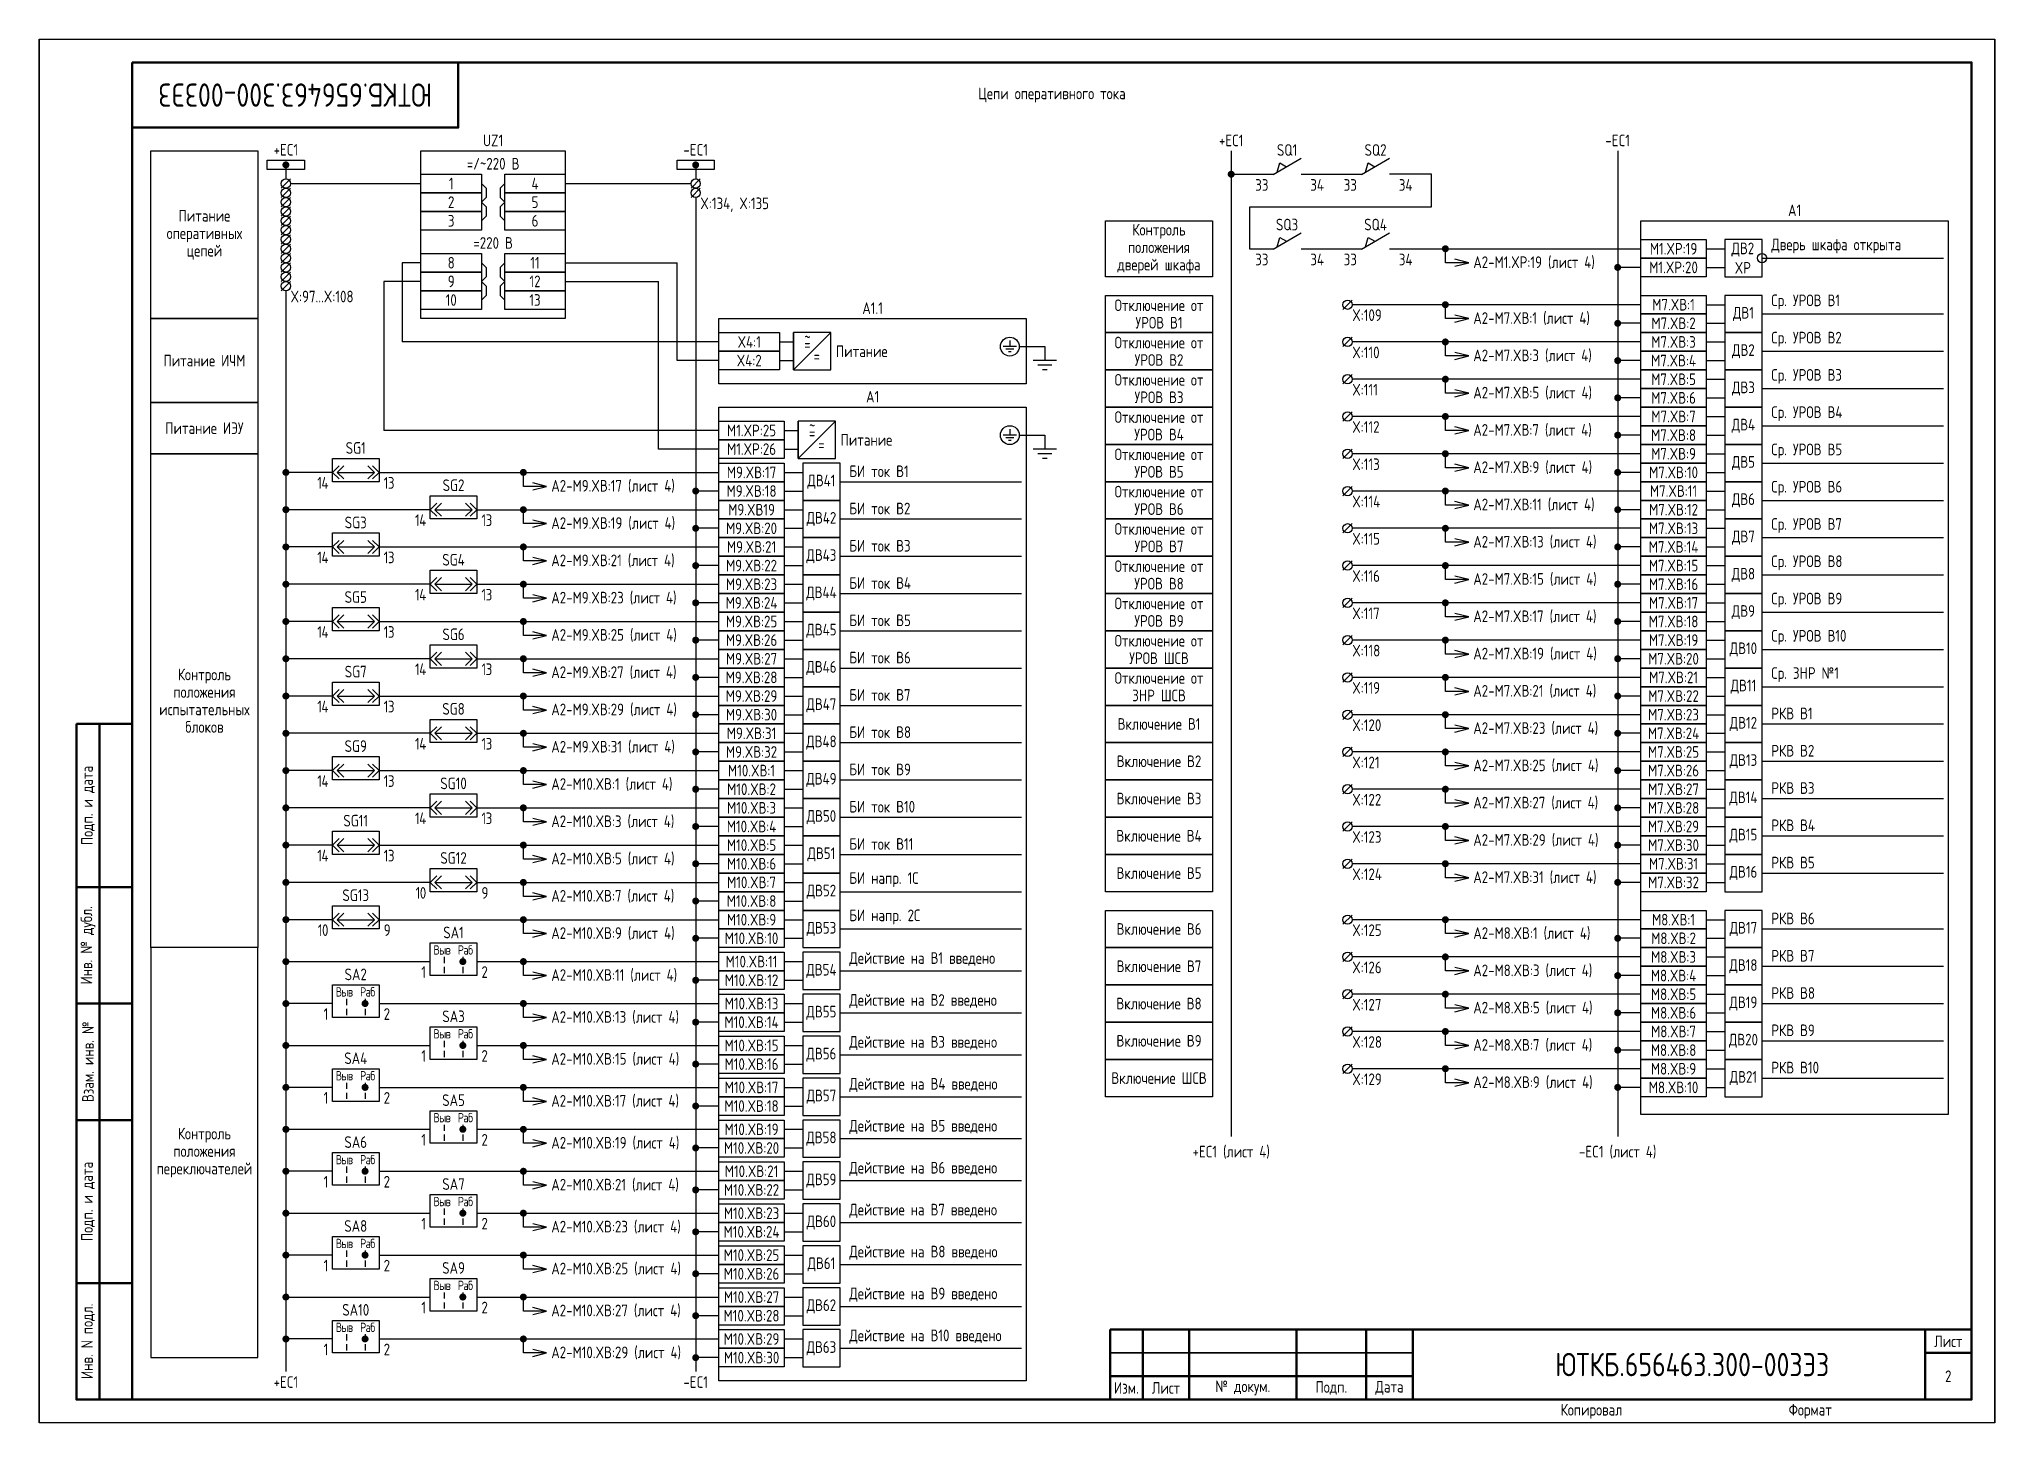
# Paper-space layout '2 Э3' of a CAD drawing. Header units: millimetres. Extents: x 266 to 501, y 22 to 188.
# The model-space entities are those that its viewports show. They can reach past a viewport. Long polylines and large blocks are cut down to what shows.
import ezdxf

# ---------------------------------------------------------------- set-up
doc = ezdxf.new("R2010")
doc.units = ezdxf.units.MM
doc.styles.add('Gost_type_A', font='GOST_A.TTF')

psp = doc.layouts.new('2 Э3')

msp = doc.modelspace()

# ---------------------------------------------------------------- texts
at = {"insert": (475, 285), "char_height": 5, "width": 70, "attachment_point": 5, "rotation": 180, "style": 'Gost_type_A'}
msp.add_mtext('ЮТКБ.656463.300-003Э3', dxfattribs=at)
at = {"char_height": 2.5, "style": 'Gost_type_A'}
for s, insert, width, attachment_point, line_spacing_factor in [('Цепи оперативного тока', (637.5, 285), 395, 5, 0.9), ('UZ1', (517.5, 274), 31, 8, 0.9), ('=/~220 В', (517.5, 269), 31, 8, 0.9), ('X:134, X:135', (562, 263), 16, 1, 0.9), ('A1', (797, 259), 66, 8, 0.9), ('Питание оперативных цепей', (455.5, 255), 23, 5, 0.9), ('Контроль положения\\Pдверей шкафа', (660.5, 252), 23, 5, 0.9), ('=220 В', (517.5, 252), 31, 8, 0.9), ('A2-M1.XP:19 (лист 4)', (728, 249), 31, 4, 0.8), ('X:97...X:108', (474, 243), 16, 1, 0.9), ('A1.1', (599, 238), 66, 8, 0.9), ('Отключение от УРОВ В1', (660.5, 238), 23, 5, 0.9), ('X:109', (702, 239), 8, 1, 0.9), ('A2-M7.XВ:1 (лист 4)', (728, 237), 31, 4, 0.8), ('Отключение от УРОВ В2', (660.5, 230), 23, 5, 0.9), ('X:110', (702, 231), 8, 1, 0.9), ('Питание ИЧМ', (455.5, 228), 23, 5, 0.9), ('A2-M7.XВ:3 (лист 4)', (728, 229), 31, 4, 0.8), ('Отключение от УРОВ В3', (660.5, 222), 23, 5, 0.9), ('X:111', (702, 223), 8, 1, 0.9), ('A2-M7.XВ:5 (лист 4)', (728, 221), 31, 4, 0.8), ('A1', (599, 219), 66, 8, 0.9), ('Питание ИЭУ', (455.5, 213.5), 23, 5, 0.9), ('Отключение от УРОВ В4', (660.5, 214), 23, 5, 0.9), ('X:112', (702, 215), 8, 1, 0.9), ('A2-M7.XВ:7 (лист 4)', (728, 213), 31, 4, 0.8), ('SG1', (488, 208), 10, 8, 0.9), ('Отключение от УРОВ В5', (660.5, 206), 23, 5, 0.9), ('X:113', (702, 207), 8, 1, 0.9), ('A2-M7.XВ:9 (лист 4)', (728, 205), 31, 4, 0.8), ('{\\T0.9;14}', (482, 203), 5, 3, 0.9), ('{\\T0.9;13}', (494, 203), 5, 1, 0.9), ('SG2', (509, 200), 10, 8, 0.9), ('A2-M9.XВ:17 (лист 4)', (530, 201), 31, 4, 0.8), ('Отключение от УРОВ В6', (660.5, 198), 23, 5, 0.9), ('X:114', (702, 199), 8, 1, 0.9), ('A2-M7.XВ:11 (лист 4)', (728, 197), 31, 4, 0.8), ('SG3', (488, 192), 10, 8, 0.9), ('{\\T0.9;14}', (503, 195), 5, 3, 0.9), ('{\\T0.9;13}', (515, 195), 5, 1, 0.9), ('A2-M9.XВ:19 (лист 4)', (530, 193), 31, 4, 0.8), ('Отключение от УРОВ В7', (660.5, 190), 23, 5, 0.9), ('X:115', (702, 191), 8, 1, 0.9), ('A2-M7.XВ:13 (лист 4)', (728, 189), 31, 4, 0.8), ('{\\T0.9;14}', (482, 187), 5, 3, 0.9), ('{\\T0.9;13}', (494, 187), 5, 1, 0.9), ('SG4', (509, 184), 10, 8, 0.9), ('A2-M9.XВ:21 (лист 4)', (530, 185), 31, 4, 0.8), ('Отключение от УРОВ В8', (660.5, 182), 23, 5, 0.9), ('X:116', (702, 183), 8, 1, 0.9), ('A2-M7.XВ:15 (лист 4)', (728, 181), 31, 4, 0.8), ('SG5', (488, 176), 10, 8, 0.9), ('{\\T0.9;14}', (503, 179), 5, 3, 0.9), ('{\\T0.9;13}', (515, 179), 5, 1, 0.9), ('A2-M9.XВ:23 (лист 4)', (530, 177), 31, 4, 0.8), ('Отключение от УРОВ В9', (660.5, 174), 23, 5, 0.9), ('X:117', (702, 175), 8, 1, 0.9), ('A2-M7.XВ:17 (лист 4)', (728, 173), 31, 4, 0.8), ('{\\T0.9;14}', (482, 171), 5, 3, 0.9), ('{\\T0.9;13}', (494, 171), 5, 1, 0.9), ('SG6', (509, 168), 10, 8, 0.9), ('A2-M9.XВ:25 (лист 4)', (530, 169), 31, 4, 0.8), ('Отключение от УРОВ ШСВ', (660.5, 166), 23, 5, 0.9), ('X:118', (702, 167), 8, 1, 0.9), ('A2-M7.XВ:19 (лист 4)', (728, 165), 31, 4, 0.8), ('Контроль положения\\Pиспытательных блоков', (455.5, 155), 23, 5, 0.9), ('SG7', (488, 160), 10, 8, 0.9), ('{\\T0.9;14}', (503, 163), 5, 3, 0.9), ('{\\T0.9;13}', (515, 163), 5, 1, 0.9), ('A2-M9.XВ:27 (лист 4)', (530, 161), 31, 4, 0.8), ('Отключение от ЗНР ШСВ', (660.5, 158), 23, 5, 0.9), ('X:119', (702, 159), 8, 1, 0.9), ('A2-M7.XВ:21 (лист 4)', (728, 157), 31, 4, 0.8), ('{\\T0.9;14}', (482, 155), 5, 3, 0.9), ('{\\T0.9;13}', (494, 155), 5, 1, 0.9), ('SG8', (509, 152), 10, 8, 0.9), ('A2-M9.XВ:29 (лист 4)', (530, 153), 31, 4, 0.8), ('Включение В1', (660.5, 150), 23, 5, 0.9), ('{\\T0.9;14}', (503, 147), 5, 3, 0.9), ('{\\T0.9;13}', (515, 147), 5, 1, 0.9), ('X:120', (702, 151), 8, 1, 0.9), ('A2-M7.XВ:23 (лист 4)', (728, 149), 31, 4, 0.8), ('SG9', (488, 144), 10, 8, 0.9), ('A2-M9.XВ:31 (лист 4)', (530, 145), 31, 4, 0.8), ('Включение В2', (660.5, 142), 23, 5, 0.9), ('X:121', (702, 143), 8, 1, 0.9), ('{\\T0.9;14}', (482, 139), 5, 3, 0.9), ('{\\T0.9;13}', (494, 139), 5, 1, 0.9), ('A2-M10.XВ:1 (лист 4)', (530, 137), 31, 4, 0.8), ('A2-M7.XВ:25 (лист 4)', (728, 141), 31, 4, 0.8), ('SG10', (509, 136), 10, 8, 0.9), ('Включение В3', (660.5, 134), 23, 5, 0.9), ('X:122', (702, 135), 8, 1, 0.9), ('A2-M7.XВ:27 (лист 4)', (728, 133), 31, 4, 0.8), ('SG11', (488, 128), 10, 8, 0.9), ('{\\T0.9;14}', (503, 131), 5, 3, 0.9), ('{\\T0.9;13}', (515, 131), 5, 1, 0.9), ('A2-M10.XВ:3 (лист 4)', (530, 129), 31, 4, 0.8), ('Включение В4', (660.5, 126), 23, 5, 0.9), ('X:123', (702, 127), 8, 1, 0.9), ('A2-M7.XВ:29 (лист 4)', (728, 125), 31, 4, 0.8), ('{\\T0.9;14}', (482, 123), 5, 3, 0.9), ('{\\T0.9;13}', (494, 123), 5, 1, 0.9), ('SG12', (509, 120), 10, 8, 0.9), ('A2-M10.XВ:5 (лист 4)', (530, 121), 31, 4, 0.8), ('Включение В5', (660.5, 118), 23, 5, 0.9), ('X:124', (702, 119), 8, 1, 0.9), ('A2-M7.XВ:31 (лист 4)', (728, 117), 31, 4, 0.8), ('SG13', (488, 112), 10, 8, 0.9), ('{\\T0.9;10}', (503, 115), 5, 3, 0.9), ('{\\T0.9;9}', (515, 115), 5, 1, 0.9), ('A2-M10.XВ:7 (лист 4)', (530, 113), 31, 4, 0.8), ('{\\T0.9;10}', (482, 107), 5, 3, 0.9), ('{\\T0.9;9}', (494, 107), 5, 1, 0.9), ('A2-M10.XВ:9 (лист 4)', (530, 105), 31, 4, 0.8), ('Включение В6', (660.5, 106), 23, 5, 0.9), ('X:125', (702, 107), 8, 1, 0.9), ('A2-M8.XВ:1 (лист 4)', (728, 105), 31, 4, 0.8), ('A2-M10.XВ:11 (лист 4)', (530, 96), 31, 4, 0.8), ('Включение В7', (660.5, 98), 23, 5, 0.9), ('X:126', (702, 99), 8, 1, 0.9), ('A2-M8.XВ:3 (лист 4)', (728, 97), 31, 4, 0.8), ('A2-M10.XВ:13 (лист 4)', (530, 87), 31, 4, 0.8), ('Включение В8', (660.5, 90), 23, 5, 0.9), ('X:127', (702, 91), 8, 1, 0.9), ('A2-M8.XВ:5 (лист 4)', (728, 89), 31, 4, 0.8), ('Включение В9', (660.5, 82), 23, 5, 0.9), ('X:128', (702, 83), 8, 1, 0.9), ('A2-M8.XВ:7 (лист 4)', (728, 81), 31, 4, 0.8), ('A2-M10.XВ:15 (лист 4)', (530, 78), 31, 4, 0.8), ('Включение ШСВ', (660.5, 74), 23, 5, 0.9), ('X:129', (702, 75), 8, 1, 0.9), ('A2-M8.XВ:9 (лист 4)', (728, 73), 31, 4, 0.8), ('A2-M10.XВ:17 (лист 4)', (530, 69), 31, 4, 0.8), ('Контроль положения\\Pпереключателей', (455.5, 58), 23, 5, 0.9), ('A2-M10.XВ:19 (лист 4)', (530, 60), 31, 4, 0.8), ('A2-M10.XВ:21 (лист 4)', (530, 51), 31, 4, 0.8), ('A2-M10.XВ:23 (лист 4)', (530, 42), 31, 4, 0.8), ('A2-M10.XВ:25 (лист 4)', (530, 33), 31, 4, 0.8), ('A2-M10.XВ:27 (лист 4)', (530, 24), 31, 4, 0.8), ('A2-M10.XВ:29 (лист 4)', (530, 15), 31, 4, 0.8)]:
    msp.add_mtext(s, dxfattribs=dict(at, insert=insert, width=width, attachment_point=attachment_point, line_spacing_factor=line_spacing_factor))
at = {"style": 'Gost_type_A'}
for s, insert, char_height, width, attachment_point in [('+EC1', (473, 272), 2.5, 10, 8), ('-EC1', (561, 272), 2.5, 10, 8), ('+EC1', (676, 274), 2.5, 20, 8), ('SQ1', (688, 271.95), 2.5, 10, 8), ('SQ2', (707, 271.95), 2.5, 10, 8), ('-EC1', (759, 274), 2.5, 20, 8), ('1', (508.5, 266), 2.5, 13, 5), ('4', (526.5, 266), 2.5, 13, 5), ('33', (684, 266.95), 2.5, 6, 3), ('34', (693, 266.95), 2.5, 6, 1), ('33', (703, 266.95), 2.5, 6, 3), ('34', (712, 266.95), 2.5, 6, 1), ('2', (508.5, 262), 2.5, 13, 5), ('5', (526.5, 262), 2.5, 13, 5), ('3', (508.5, 258), 2.5, 13, 5), ('6', (526.5, 258), 2.5, 13, 5), ('SQ3', (688, 255.95), 2.5, 10, 8), ('SQ4', (707, 255.95), 2.5, 10, 8), ('M1.XP:19', (771, 252), 2.5, 14, 5), ('ДВ2 XP', (785.88, 250), 2.5, 7.7588, 5), ('Дверь шкафа открыта', (792, 251), 2.5, 37, 7), ('8', (508.5, 249), 2.5, 13, 5), ('11', (526.5, 249), 2.5, 13, 5), ('33', (684, 250.95), 2.5, 6, 3), ('34', (693, 250.95), 2.5, 6, 1), ('33', (703, 250.95), 2.5, 6, 3), ('34', (712, 250.95), 2.5, 6, 1), ('M1.XP:20', (771, 248), 2.5, 14, 5), ('9', (508.5, 245), 2.5, 13, 5), ('12', (526.5, 245), 2.5, 13, 5), ('10', (508.5, 241), 2.5, 13, 5), ('13', (526.5, 241), 2.5, 13, 5), ('{\\C256;M7.XВ:1}', (771, 240), 2.5, 14, 5), ('ДВ1', (786, 238), 2.5, 7.9998, 5), ('{\\C256;Ср. УРОВ В1}', (792, 239), 2.5, 27.8465, 7), ('{\\C256;M7.XВ:2}', (771, 236), 2.5, 14, 5), ('X4:1', (572.5, 232), 2.5, 13, 5), ('~', (585, 233.03), 2.5, 2.7, 5), ('=', (585, 231.53), 2.5, 6, 5), ('Питание', (596.67, 229.99), 2.5, 11.3452, 5), ('{\\C256;M7.XВ:3}', (771, 232), 2.5, 14, 5), ('ДВ2', (786, 230), 2.5, 7.9998, 5), ('{\\C256;Ср. УРОВ В2}', (792, 231), 2.5, 27.8465, 7), ('X4:2', (572.5, 228), 2.5, 13, 5), ('=', (587, 229), 2.5, 6, 5), ('{\\C256;M7.XВ:4}', (771, 228), 2.5, 14, 5), ('{\\C256;M7.XВ:5}', (771, 224), 2.5, 14, 5), ('ДВ3', (786, 222), 2.5, 7.9998, 5), ('{\\C256;Ср. УРОВ В3}', (792, 223), 2.5, 27.8465, 7), ('{\\C256;M7.XВ:6}', (771, 220), 2.5, 14, 5), ('M1.XP:25', (573, 213), 2.5, 13.9956, 5), ('~', (586, 214.03), 2.5, 2.7, 5), ('{\\C256;M7.XВ:7}', (771, 216), 2.5, 14, 5), ('ДВ4', (786, 214), 2.5, 7.9998, 5), ('{\\C256;Ср. УРОВ В4}', (792, 215), 2.5, 27.8465, 7), ('M1.XP:26', (573, 209), 2.5, 13.9956, 5), ('=', (586, 212.53), 2.5, 6, 5), ('=', (588, 210), 2.5, 6, 5), ('Питание', (597.67, 210.99), 2.5, 11.3452, 5), ('{\\C256;M7.XВ:8}', (771, 212), 2.5, 14, 5), ('{\\C256;Ср. УРОВ В5}', (792, 207), 2.5, 27.8465, 7), ('{\\C256;M7.XВ:9}', (771, 208), 2.5, 14, 5), ('ДВ5', (786, 206), 2.5, 7.9998, 5), ('M9.XВ:17', (573, 204), 2.5, 14, 5), ('ДВ41', (588, 202), 2.5, 7.9998, 5), ('БИ ток В1', (594, 203), 2.5, 27.8465, 7), ('{\\C256;M7.XВ:10}', (771, 204), 2.5, 14, 5), ('{\\C256;Ср. УРОВ В6}', (792, 199), 2.5, 27.8465, 7), ('M9.XВ:18', (573, 200), 2.5, 14, 5), ('БИ ток В2', (594, 195), 2.5, 27.8465, 7), ('{\\C256;M7.XВ:11}', (771, 200), 2.5, 14, 5), ('ДВ6', (786, 198), 2.5, 7.9998, 5), ('M9.XВ:20', (573, 192), 2.5, 14, 5), ('M9.XВ19', (573, 196), 2.5, 14, 5), ('ДВ42', (588, 194), 2.5, 7.9998, 5), ('{\\C256;M7.XВ:13}', (771, 192), 2.5, 14, 5), ('{\\C256;M7.XВ:12}', (771, 196), 2.5, 14, 5), ('{\\C256;Ср. УРОВ В7}', (792, 191), 2.5, 27.8465, 7), ('M9.XВ:21', (573, 188), 2.5, 14, 5), ('БИ ток В3', (594, 187), 2.5, 27.8465, 7), ('{\\C256;M7.XВ:14}', (771, 188), 2.5, 14, 5), ('ДВ7', (786, 190), 2.5, 7.9998, 5), ('M9.XВ:22', (573, 184), 2.5, 14, 5), ('ДВ43', (588, 186), 2.5, 7.9998, 5), ('{\\C256;M7.XВ:15}', (771, 184), 2.5, 14, 5), ('{\\C256;Ср. УРОВ В8}', (792, 183), 2.5, 27.8465, 7), ('M9.XВ:23', (573, 180), 2.5, 14, 5), ('БИ ток В4', (594, 179), 2.5, 27.8465, 7), ('{\\C256;M7.XВ:16}', (771, 180), 2.5, 14, 5), ('ДВ8', (786, 182), 2.5, 7.9998, 5), ('M9.XВ:24', (573, 176), 2.5, 14, 5), ('ДВ44', (588, 178), 2.5, 7.9998, 5), ('{\\C256;M7.XВ:17}', (771, 176), 2.5, 14, 5), ('{\\C256;Ср. УРОВ В9}', (792, 175), 2.5, 27.8465, 7), ('M9.XВ:25', (573, 172), 2.5, 14, 5), ('БИ ток В5', (594, 171), 2.5, 27.8465, 7), ('{\\C256;M7.XВ:18}', (771, 172), 2.5, 14, 5), ('ДВ9', (786, 174), 2.5, 7.9998, 5), ('M9.XВ:26', (573, 168), 2.5, 14, 5), ('ДВ45', (588, 170), 2.5, 7.9998, 5), ('M7.XВ:19', (771, 168), 2.5, 14, 5), ('Ср. УРОВ В10', (792, 167), 2.5, 27.8465, 7), ('M9.XВ:27', (573, 164), 2.5, 14, 5), ('БИ ток В6', (594, 163), 2.5, 27.8465, 7), ('M7.XВ:20', (771, 164), 2.5, 14, 5), ('ДВ10', (786, 166), 2.5, 7.9998, 5), ('M9.XВ:28', (573, 160), 2.5, 14, 5), ('ДВ46', (588, 162), 2.5, 7.9998, 5), ('M7.XВ:21', (771, 160), 2.5, 14, 5), ('Ср. ЗНР №1', (792, 159), 2.5, 27.8465, 7), ('M9.XВ:29', (573, 156), 2.5, 14, 5), ('ДВ47', (588, 154), 2.5, 7.9998, 5), ('БИ ток В7', (594, 155), 2.5, 27.8465, 7), ('M7.XВ:22', (771, 156), 2.5, 14, 5), ('ДВ11', (786, 158), 2.5, 7.9998, 5), ('M9.XВ:30', (573, 152), 2.5, 14, 5), ('M7.XВ:23', (771, 152), 2.5, 14, 5), ('ДВ12', (786, 150), 2.5, 7.9998, 5), ('РКВ В1', (792, 151), 2.5, 27.8465, 7), ('M9.XВ:31', (573, 148), 2.5, 14, 5), ('ДВ48', (588, 146), 2.5, 7.9998, 5), ('БИ ток В8', (594, 147), 2.5, 27.8465, 7), ('M7.XВ:24', (771, 148), 2.5, 14, 5), ('M9.XВ:32', (573, 144), 2.5, 14, 5), ('M7.XВ:25', (771, 144), 2.5, 14, 5), ('ДВ13', (786, 142), 2.5, 7.9998, 5), ('РКВ В2', (792, 143), 2.5, 27.8465, 7), ('M10.XВ:1', (573, 140), 2.5, 13.6676, 5), ('ДВ49', (588, 138), 2.5, 7.9998, 5), ('БИ ток В9', (594, 139), 2.5, 27.8465, 7), ('M7.XВ:26', (771, 140), 2.5, 14, 5), ('M10.XВ:2', (573, 136), 2.5, 14, 5), ('M7.XВ:27', (771, 136), 2.5, 13.6386, 5), ('ДВ14', (786, 134), 2.5, 7.9998, 5), ('РКВ В3', (792, 135), 2.5, 27.8465, 7), ('M10.XВ:3', (573, 132), 2.5, 14, 5), ('ДВ50', (588, 130), 2.5, 7.9998, 5), ('БИ ток В10', (594, 131), 2.5, 27.8465, 7), ('M7.XВ:28', (771, 132), 2.5, 14, 5), ('M10.XВ:4', (573, 128), 2.5, 14, 5), ('M7.XВ:29', (771, 128), 2.5, 14, 5), ('ДВ15', (786, 126), 2.5, 7.9998, 5), ('РКВ В4', (792, 127), 2.5, 27.8465, 7), ('M10.XВ:5', (573, 124), 2.5, 14, 5), ('ДВ51', (588, 122), 2.5, 7.9998, 5), ('БИ ток В11', (594, 123), 2.5, 27.8465, 7), ('M7.XВ:30', (771, 124), 2.5, 14, 5), ('M10.XВ:6', (573, 120), 2.5, 14, 5), ('БИ напр. 1С', (594, 115), 2.5, 27.8465, 7), ('M7.XВ:31', (771, 120), 2.5, 14, 5), ('ДВ16', (786, 118), 2.5, 7.9998, 5), ('РКВ В5', (792, 119), 2.5, 27.8465, 7), ('M10.XВ:7', (573, 116), 2.5, 14, 5), ('ДВ52', (588, 114), 2.5, 7.9998, 5), ('M7.XВ:32', (771, 116), 2.5, 14, 5), ('M10.XВ:8', (573, 112), 2.5, 14, 5), ('M10.XВ:9', (573, 108), 2.5, 14, 5), ('БИ напр. 2С', (594, 107), 2.5, 27.8465, 7), ('M8.XВ:1', (771, 108), 2.5, 14, 5), ('РКВ В6', (792, 107), 2.5, 27.8465, 7), ('SA1', (509, 104), 2.5, 10, 8), ('M10.XВ:10', (573, 104), 2.5, 14, 5), ('ДВ53', (588, 106), 2.5, 7.9998, 5), ('M8.XВ:2', (771, 104), 2.5, 14, 5), ('ДВ17', (786, 106), 2.5, 7.9998, 5), ('{\\T0.9;Выв}', (506.5, 101.5), 2, 5, 5), ('{\\T0.9;Раб}', (511.5, 101.5), 2, 5, 5), ('Действие на В1 введено', (594, 98), 2.5, 38, 7), ('M8.XВ:3', (771, 100), 2.5, 14, 5), ('РКВ В7', (792, 99), 2.5, 27.8465, 7), ('SA2', (488, 95), 2.5, 10, 8), ('{\\T0.9;1}', (503, 98), 2.5, 5, 3), ('{\\T0.9;2}', (515, 98), 2.5, 5, 1), ('M10.XВ:11', (573, 99), 2.5, 14, 5), ('ДВ54', (588, 97), 2.5, 7.9998, 5), ('M8.XВ:4', (771, 96), 2.5, 14, 5), ('ДВ18', (786, 98), 2.5, 7.9998, 5), ('{\\T0.9;Выв}', (485.5, 92.5), 2, 5, 5), ('{\\T0.9;Раб}', (490.5, 92.5), 2, 5, 5), ('M10.XВ:12', (573, 95), 2.5, 14, 5), ('M8.XВ:5', (771, 92), 2.5, 14, 5), ('РКВ В8', (792, 91), 2.5, 27.8465, 7), ('{\\T0.9;1}', (482, 89), 2.5, 5, 3), ('{\\T0.9;2}', (494, 89), 2.5, 5, 1), ('SA3', (509, 86), 2.5, 10, 8), ('M10.XВ:13', (573, 90), 2.5, 14, 5), ('ДВ55', (588, 88), 2.5, 7.9998, 5), ('Действие на В2 введено', (594, 89), 2.5, 37, 7), ('M8.XВ:6', (771, 88), 2.5, 14, 5), ('ДВ19', (786, 90), 2.5, 7.9998, 5), ('{\\T0.9;Выв}', (506.5, 83.5), 2, 5, 5), ('{\\T0.9;Раб}', (511.5, 83.5), 2, 5, 5), ('M10.XВ:14', (573, 86), 2.5, 14, 5), ('M8.XВ:7', (771, 84), 2.5, 14, 5), ('РКВ В9', (792, 83), 2.5, 27.8465, 7), ('{\\T0.9;1}', (503, 80), 2.5, 5, 3), ('{\\T0.9;2}', (515, 80), 2.5, 5, 1), ('M10.XВ:15', (573, 81), 2.5, 14, 5), ('ДВ56', (588, 79), 2.5, 7.9998, 5), ('Действие на В3 введено', (594, 80), 2.5, 38, 7), ('M8.XВ:8', (771, 80), 2.5, 14, 5), ('ДВ20', (786, 82), 2.5, 7.9998, 5), ('SA4', (488, 77), 2.5, 10, 8), ('M10.XВ:16', (573, 77), 2.5, 14, 5), ('M8.XВ:9', (771, 76), 2.5, 14, 5), ('РКВ В10', (792, 75), 2.5, 27.8465, 7), ('{\\T0.9;Выв}', (485.5, 74.5), 2, 5, 5), ('{\\T0.9;Раб}', (490.5, 74.5), 2, 5, 5), ('M10.XВ:17', (573, 72), 2.5, 14, 5), ('ДВ57', (588, 70), 2.5, 7.9998, 5), ('Действие на В4 введено', (594, 71), 2.5, 38, 7), ('M8.XВ:10', (771, 72), 2.5, 14, 5), ('ДВ21', (786, 74), 2.5, 7.9998, 5), ('{\\T0.9;1}', (482, 71), 2.5, 5, 3), ('{\\T0.9;2}', (494, 71), 2.5, 5, 1), ('SA5', (509, 68), 2.5, 10, 8), ('M10.XВ:18', (573, 68), 2.5, 14, 5), ('{\\T0.9;Выв}', (506.5, 65.5), 2, 5, 5), ('{\\T0.9;Раб}', (511.5, 65.5), 2, 5, 5), ('M10.XВ:19', (573, 63), 2.5, 14, 5), ('Действие на В5 введено', (594, 62), 2.5, 38, 7), ('SA6', (488, 59), 2.5, 10, 8), ('{\\T0.9;1}', (503, 62), 2.5, 5, 3), ('{\\T0.9;2}', (515, 62), 2.5, 5, 1), ('M10.XВ:20', (573, 59), 2.5, 14, 5), ('ДВ58', (588, 61), 2.5, 7.9998, 5), ('+EC1 (лист 4)', (676, 59.46), 2.5, 20, 2), ('-EC1 (лист 4)', (759, 59.46), 2.5, 20, 2), ('{\\T0.9;Выв}', (485.5, 56.5), 2, 5, 5), ('{\\T0.9;Раб}', (490.5, 56.5), 2, 5, 5), ('M10.XВ:21', (573, 54), 2.5, 14, 5), ('Действие на В6 введено', (594, 53), 2.5, 38, 7), ('{\\T0.9;1}', (482, 53), 2.5, 5, 3), ('{\\T0.9;2}', (494, 53), 2.5, 5, 1), ('SA7', (509, 50), 2.5, 10, 8), ('M10.XВ:22', (573, 50), 2.5, 14, 5), ('ДВ59', (588, 52), 2.5, 7.9998, 5), ('{\\T0.9;Выв}', (506.5, 47.5), 2, 5, 5), ('{\\T0.9;Раб}', (511.5, 47.5), 2, 5, 5), ('M10.XВ:23', (573, 45), 2.5, 14, 5), ('Действие на В7 введено', (594, 44), 2.5, 38, 7), ('SA8', (488, 41), 2.5, 10, 8), ('{\\T0.9;1}', (503, 44), 2.5, 5, 3), ('{\\T0.9;2}', (515, 44), 2.5, 5, 1), ('M10.XВ:24', (573, 41), 2.5, 14, 5), ('ДВ60', (588, 43), 2.5, 7.9998, 5), ('{\\T0.9;Выв}', (485.5, 38.5), 2, 5, 5), ('{\\T0.9;Раб}', (490.5, 38.5), 2, 5, 5), ('Действие на В8 введено', (594, 35), 2.5, 38, 7), ('{\\T0.9;1}', (482, 35), 2.5, 5, 3), ('{\\T0.9;2}', (494, 35), 2.5, 5, 1), ('SA9', (509, 32), 2.5, 10, 8), ('M10.XВ:25', (573, 36), 2.5, 14, 5), ('ДВ61', (588, 34), 2.5, 7.9998, 5), ('{\\T0.9;Выв}', (506.5, 29.5), 2, 5, 5), ('{\\T0.9;Раб}', (511.5, 29.5), 2, 5, 5), ('M10.XВ:26', (573, 32), 2.5, 14, 5), ('SA10', (488, 23), 2.5, 10, 8), ('{\\T0.9;1}', (503, 26), 2.5, 5, 3), ('{\\T0.9;2}', (515, 26), 2.5, 5, 1), ('M10.XВ:27', (573, 27), 2.5, 14, 5), ('ДВ62', (588, 25), 2.5, 7.9998, 5), ('Действие на В9 введено', (594, 26), 2.5, 38, 7), ('{\\T0.9;Выв}', (485.5, 20.5), 2, 5, 5), ('{\\T0.9;Раб}', (490.5, 20.5), 2, 5, 5), ('M10.XВ:28', (573, 23), 2.5, 14, 5), ('{\\T0.9;1}', (482, 17), 2.5, 5, 3), ('{\\T0.9;2}', (494, 17), 2.5, 5, 1), ('M10.XВ:29', (573, 18), 2.5, 14, 5), ('ДВ63', (588, 16), 2.5, 7.9998, 5), ('Действие на В10 введено', (594, 17), 2.5, 38, 7), ('M10.XВ:30', (573, 14), 2.5, 14, 5), ('ЮТКБ.656463.300-003Э3', (775, 12.5), 5, 120, 5), ('+EC1', (473, 10), 2.5, 20, 2), ('-EC1', (561, 10), 2.5, 20, 2), ('2', (830, 10), 2.5, 10, 5)]:
    msp.add_mtext(s, dxfattribs=dict(at, insert=insert, char_height=char_height, width=width, attachment_point=attachment_point))

# ---------------------------------------------------------------- blocks, each defined once
blk = doc.blocks.new('Формат_А3')
blk.add_lwpolyline([(-420, 297), (0, 297), (0, 0), (-420, 0)], close=True)
at = {"lineweight": 50}
blk.add_lwpolyline([(-400, 292), (-5, 292), (-5, 5), (-400, 5)], close=True, dxfattribs=at)
blk = doc.blocks.new('Штамп угловой верхний')
at = {"lineweight": 50}
blk.add_lwpolyline([(0, 0), (70, 0), (70, -14), (0, -14)], close=True, dxfattribs=at)
blk = doc.blocks.new('Штамп левый нижний')
at = {"lineweight": 50}
for points in [[(-12, 145), (-7, 145), (-7, 110), (-12, 110)], [(-7, 145), (0, 145), (0, 110), (-7, 110)], [(-12, 110), (-7, 110), (-7, 85), (-12, 85)], [(-7, 110), (0, 110), (0, 85), (-7, 85)], [(-12, 85), (-7, 85), (-7, 60), (-12, 60)], [(-7, 85), (0, 85), (0, 60), (-7, 60)], [(-12, 60), (-7, 60), (-7, 25), (-12, 25)], [(-7, 60), (0, 60), (0, 25), (-7, 25)], [(-12, 25), (-7, 25), (-7, 0), (-12, 0)], [(-7, 25), (0, 25), (0, 0), (-7, 0)]]:
    blk.add_lwpolyline(points, close=True, dxfattribs=at)
at = {"char_height": 2.5, "attachment_point": 5, "rotation": 90, "style": 'Gost_type_A'}
for s, insert, width in [('Подп. и дата', (-9.5, 127.5), 35), ('Инв. № дубл.', (-9.5, 97.5), 25), ('Взам. инв. №', (-9.5, 72.5), 25), ('Подп. и дата', (-9.5, 42.5), 35), ('Инв. N подл.', (-9.5, 12.5), 25)]:
    blk.add_mtext(s, dxfattribs=dict(at, insert=insert, width=width))
blk = doc.blocks.new('Штамп малый нижний')
at = {"lineweight": 50}
for points in [[(-185, 15), (-178, 15), (-178, 5), (-185, 5)], [(-178, 15), (-168, 15), (-168, 5), (-178, 5)], [(-168, 15), (-145, 15), (-145, 5), (-168, 5)], [(-145, 15), (-130, 15), (-130, 5), (-145, 5)], [(-130, 15), (-120, 15), (-120, 5), (-130, 5)], [(-120, 15), (-10, 15), (-10, 0), (-120, 0)], [(-10, 15), (0, 15), (0, 10), (-10, 10)], [(-10, 10), (0, 10), (0, 0), (-10, 0)], [(-185, 5), (-178, 5), (-178, 0), (-185, 0)], [(-178, 5), (-168, 5), (-168, 0), (-178, 0)], [(-168, 5), (-145, 5), (-145, 0), (-168, 0)], [(-145, 5), (-130, 5), (-130, 0), (-145, 0)], [(-130, 5), (-120, 5), (-120, 0), (-130, 0)]]:
    blk.add_lwpolyline(points, close=True, dxfattribs=at)
for points in [[(-185, 15), (-178, 15), (-178, 10), (-185, 10)], [(-178, 15), (-168, 15), (-168, 10), (-178, 10)], [(-168, 15), (-145, 15), (-145, 10), (-168, 10)], [(-145, 15), (-130, 15), (-130, 10), (-145, 10)], [(-130, 15), (-120, 15), (-120, 10), (-130, 10)], [(-185, 10), (-178, 10), (-178, 5), (-185, 5)], [(-178, 10), (-168, 10), (-168, 5), (-178, 5)], [(-168, 10), (-145, 10), (-145, 5), (-168, 5)], [(-145, 10), (-130, 10), (-130, 5), (-145, 5)], [(-130, 10), (-120, 10), (-120, 5), (-130, 5)]]:
    blk.add_lwpolyline(points, close=True)
at = {"char_height": 2.5, "style": 'Gost_type_A'}
for s, insert, width, attachment_point in [('Лист', (-5, 12.5), 10, 5), ('Изм.', (-181.5, 2.5), 7, 5), ('Лист', (-173, 2.5), 10, 5), ('№ докум.', (-156.5, 2.5), 23, 5), ('Подп.', (-137.5, 2.5), 15, 5), ('Дата', (-125, 2.5), 10, 5), ('Копировал', (-75, -2.53), 13.1202, 6), ('Формат', (-30, -2.53), 13.1202, 6)]:
    blk.add_mtext(s, dxfattribs=dict(at, insert=insert, width=width, attachment_point=attachment_point))
blk = doc.blocks.new('POINT')
at = {"const_width": 0.75}
blk.add_lwpolyline([(-0.375, 0, 1), (0.375, 0, 1)], format="xyb", close=True, dxfattribs=at)
blk = doc.blocks.new('Шинка')
blk.add_lwpolyline([(-4, 1), (4, 1), (4, -1), (-4, -1)], close=True)
blk.add_blockref('POINT', (0, 0))
blk = doc.blocks.new('БИ_разъем')
for p, q in [((0, 0), (1.41, 1.41)), ((0, 0), (1.41, 1.41)), ((0, 0), (1.41, -1.41)), ((0, 0), (1.41, -1.41)), ((1, 0), (2.41, 1.41)), ((1, 0), (2.41, -1.41)), ((1, 0), (9, 0)), ((9, 0), (7.59, 1.41)), ((9, 0), (7.59, -1.41)), ((10, 0), (8.59, 1.41)), ((10, 0), (8.59, 1.41)), ((10, 0), (8.59, -1.41)), ((10, 0), (8.59, -1.41))]:
    blk.add_line(p, q)
blk = doc.blocks.new('Переключатель_положение')
for p, q in [((2, 1), (2, -0.34)), ((2, -1.14), (2, -2.49))]:
    blk.add_line(p, q)

# ---------------------------------------------------------------- linework, layer by layer
for p, q in [((676, 273), (676, 61.46)), ((759, 273), (759, 61.46)), ((473, 270), (473, 267)), ((561, 270), (561, 267)), ((685, 267.95), (691, 271.42)), ((685.87, 268.45), (686.43, 270.44)), ((686.43, 270.44), (687.87, 269.61)), ((704, 267.95), (710, 271.42)), ((704.87, 268.45), (705.43, 270.44)), ((705.43, 270.44), (706.87, 269.61)), ((474, 267), (472, 265)), ((474, 265), (472, 263)), ((474, 266), (502, 266)), ((533, 266), (560, 266)), ((562, 267), (560, 265)), ((562, 265), (560, 263)), ((685, 267.95), (676, 267.95)), ((704, 267.95), (691, 267.95)), ((719, 268), (710, 268)), ((719, 261), (719, 268)), ((474, 263), (472, 261)), ((474, 261), (472, 259)), ((561, 263), (561, 11)), ((680, 251.95), (680, 261)), ((680, 261), (719, 261)), ((474, 259), (472, 257)), ((474, 257), (472, 255)), ((474, 255), (472, 253)), ((474, 253), (472, 251)), ((685, 251.95), (691, 255.42)), ((685.87, 252.45), (686.43, 254.44)), ((686.43, 254.44), (687.87, 253.61)), ((704, 251.95), (710, 255.42)), ((704.87, 252.45), (705.43, 254.44)), ((705.43, 254.44), (706.87, 253.61)), ((710, 252), (764, 252)), ((722, 249), (722, 252)), ((778, 252), (782, 252)), ((474, 251), (472, 249)), ((474, 249), (472, 247)), ((502, 249), (498, 249)), ((498, 249), (498, 232)), ((533, 249), (557, 249)), ((557, 228), (557, 249)), ((685, 251.95), (680, 251.95)), ((704, 251.95), (691, 251.95)), ((727, 249), (722, 249)), ((764, 248), (759, 248)), ((778, 248), (782, 248)), ((790, 250), (829, 250)), ((474, 247), (472, 245)), ((474, 245), (472, 243)), ((494, 245), (494, 213)), ((502, 245), (494, 245)), ((533, 245), (553, 245)), ((553, 209), (553, 245)), ((473, 243), (473, 11)), ((702, 241), (700, 239)), ((764, 240), (702, 240)), ((722, 237), (722, 240)), ((778, 240), (782, 240)), ((727, 237), (722, 237)), ((764, 236), (759, 236)), ((778, 236), (782, 236)), ((790, 238), (829, 238)), ((566, 232), (498, 232)), ((582, 226), (582, 234)), ((582, 226), (590, 234)), ((630.48, 231), (636, 231)), ((702, 233), (700, 231)), ((764, 232), (702, 232)), ((722, 229), (722, 232)), ((778, 232), (782, 232)), ((566, 228), (557, 228)), ((727, 229), (722, 229)), ((764, 228), (759, 228)), ((778, 228), (782, 228)), ((790, 230), (829, 230)), ((702, 225), (700, 223)), ((764, 224), (702, 224)), ((722, 221), (722, 224)), ((778, 224), (782, 224)), ((727, 221), (722, 221)), ((764, 220), (759, 220)), ((778, 220), (782, 220)), ((790, 222), (829, 222)), ((583, 207), (583, 215)), ((583, 207), (591, 215)), ((702, 217), (700, 215)), ((764, 216), (702, 216)), ((722, 213), (722, 216)), ((778, 216), (782, 216)), ((566, 213), (494, 213)), ((630.48, 212), (636, 212)), ((727, 213), (722, 213)), ((764, 212), (759, 212)), ((778, 212), (782, 212)), ((790, 214), (829, 214)), ((566, 209), (553, 209)), ((702, 209), (700, 207)), ((764, 208), (702, 208)), ((722, 205), (722, 208)), ((778, 208), (782, 208)), ((790, 206), (829, 206)), ((483, 204), (473, 204)), ((493, 204), (566, 204)), ((524, 201), (524, 204)), ((580, 204), (584, 204)), ((592, 202), (631, 202)), ((727, 205), (722, 205)), ((764, 204), (759, 204)), ((778, 204), (782, 204)), ((529, 201), (524, 201)), ((566, 200), (561, 200)), ((580, 200), (584, 200)), ((702, 201), (700, 199)), ((764, 200), (702, 200)), ((722, 197), (722, 200)), ((778, 200), (782, 200)), ((790, 198), (829, 198)), ((504, 196), (473, 196)), ((514, 196), (566, 196)), ((524, 193), (524, 196)), ((580, 196), (584, 196)), ((592, 194), (631, 194)), ((727, 197), (722, 197)), ((764, 196), (759, 196)), ((778, 196), (782, 196)), ((529, 193), (524, 193)), ((566, 192), (561, 192)), ((580, 192), (584, 192)), ((702, 193), (700, 191)), ((764, 192), (702, 192)), ((722, 189), (722, 192)), ((727, 189), (722, 189)), ((778, 192), (782, 192)), ((790, 190), (829, 190)), ((483, 188), (473, 188)), ((493, 188), (566, 188)), ((524, 185), (524, 188)), ((529, 185), (524, 185)), ((580, 188), (584, 188)), ((592, 186), (631, 186)), ((702, 185), (700, 183)), ((764, 188), (759, 188)), ((778, 188), (782, 188)), ((566, 184), (561, 184)), ((580, 184), (584, 184)), ((764, 184), (702, 184)), ((722, 181), (722, 184)), ((727, 181), (722, 181)), ((778, 184), (782, 184)), ((790, 182), (829, 182)), ((504, 180), (473, 180)), ((514, 180), (566, 180)), ((524, 177), (524, 180)), ((529, 177), (524, 177)), ((580, 180), (584, 180)), ((592, 178), (631, 178)), ((702, 177), (700, 175)), ((764, 180), (759, 180)), ((778, 180), (782, 180)), ((566, 176), (561, 176)), ((580, 176), (584, 176)), ((764, 176), (702, 176)), ((722, 173), (722, 176)), ((727, 173), (722, 173)), ((778, 176), (782, 176)), ((790, 174), (829, 174)), ((483, 172), (473, 172)), ((493, 172), (566, 172)), ((524, 169), (524, 172)), ((529, 169), (524, 169)), ((566, 168), (561, 168)), ((580, 172), (584, 172)), ((580, 168), (584, 168)), ((592, 170), (631, 170)), ((702, 169), (700, 167)), ((764, 168), (702, 168)), ((722, 165), (722, 168)), ((764, 172), (759, 172)), ((778, 172), (782, 172)), ((778, 168), (782, 168)), ((504, 164), (473, 164)), ((514, 164), (566, 164)), ((524, 161), (524, 164)), ((580, 164), (584, 164)), ((727, 165), (722, 165)), ((764, 164), (759, 164)), ((778, 164), (782, 164)), ((790, 166), (829, 166)), ((529, 161), (524, 161)), ((566, 160), (561, 160)), ((580, 160), (584, 160)), ((592, 162), (631, 162)), ((702, 161), (700, 159)), ((764, 160), (702, 160)), ((722, 157), (722, 160)), ((778, 160), (782, 160)), ((483, 156), (473, 156)), ((493, 156), (566, 156)), ((524, 153), (524, 156)), ((580, 156), (584, 156)), ((727, 157), (722, 157)), ((764, 156), (759, 156)), ((778, 156), (782, 156)), ((790, 158), (829, 158)), ((529, 153), (524, 153)), ((566, 152), (561, 152)), ((580, 152), (584, 152)), ((592, 154), (631, 154)), ((702, 153), (700, 151)), ((764, 152), (702, 152)), ((722, 149), (722, 152)), ((778, 152), (782, 152)), ((504, 148), (473, 148)), ((514, 148), (566, 148)), ((524, 145), (524, 148)), ((580, 148), (584, 148)), ((727, 149), (722, 149)), ((764, 148), (759, 148)), ((778, 148), (782, 148)), ((790, 150), (829, 150)), ((529, 145), (524, 145)), ((566, 144), (561, 144)), ((580, 144), (584, 144)), ((592, 146), (631, 146)), ((702, 145), (700, 143)), ((764, 144), (702, 144)), ((722, 141), (722, 144)), ((778, 144), (782, 144)), ((483, 140), (473, 140)), ((493, 140), (566, 140)), ((524, 137), (524, 140)), ((580, 140), (584, 140)), ((727, 141), (722, 141)), ((764, 140), (759, 140)), ((778, 140), (782, 140)), ((790, 142), (829, 142)), ((529, 137), (524, 137)), ((566, 136), (561, 136)), ((580, 136), (584, 136)), ((592, 138), (631, 138)), ((702, 137), (700, 135)), ((764, 136), (702, 136)), ((722, 133), (722, 136)), ((778, 136), (782, 136)), ((504, 132), (473, 132)), ((514, 132), (566, 132)), ((524, 129), (524, 132)), ((580, 132), (584, 132)), ((727, 133), (722, 133)), ((764, 132), (759, 132)), ((778, 132), (782, 132)), ((790, 134), (829, 134)), ((529, 129), (524, 129)), ((566, 128), (561, 128)), ((580, 128), (584, 128)), ((592, 130), (631, 130)), ((702, 129), (700, 127)), ((764, 128), (702, 128)), ((722, 125), (722, 128)), ((778, 128), (782, 128)), ((790, 126), (829, 126)), ((483, 124), (473, 124)), ((493, 124), (566, 124)), ((524, 121), (524, 124)), ((580, 124), (584, 124)), ((592, 122), (631, 122)), ((727, 125), (722, 125)), ((764, 124), (759, 124)), ((778, 124), (782, 124)), ((529, 121), (524, 121)), ((566, 120), (561, 120)), ((580, 120), (584, 120)), ((702, 121), (700, 119)), ((764, 120), (702, 120)), ((722, 117), (722, 120)), ((778, 120), (782, 120)), ((790, 118), (829, 118)), ((504, 116), (473, 116)), ((514, 116), (566, 116)), ((524, 113), (524, 116)), ((580, 116), (584, 116)), ((592, 114), (631, 114)), ((727, 117), (722, 117)), ((764, 116), (759, 116)), ((778, 116), (782, 116)), ((529, 113), (524, 113)), ((566, 112), (561, 112)), ((580, 112), (584, 112)), ((483, 108), (473, 108)), ((493, 108), (566, 108)), ((524, 105), (524, 108)), ((529, 105), (524, 105)), ((580, 108), (584, 108)), ((592, 106), (631, 106)), ((702, 109), (700, 107)), ((764, 108), (702, 108)), ((722, 105), (722, 108)), ((727, 105), (722, 105)), ((778, 108), (782, 108)), ((790, 106), (829, 106)), ((566, 104), (561, 104)), ((580, 104), (584, 104)), ((702, 101), (700, 99)), ((764, 104), (759, 104)), ((778, 104), (782, 104)), ((473, 99), (504, 99)), ((514, 99), (566, 99)), ((524, 96), (524, 99)), ((580, 99), (584, 99)), ((592, 97), (631, 97)), ((764, 100), (702, 100)), ((722, 97), (722, 100)), ((727, 97), (722, 97)), ((778, 100), (782, 100)), ((790, 98), (829, 98)), ((529, 96), (524, 96)), ((566, 95), (561, 95)), ((580, 95), (584, 95)), ((702, 93), (700, 91)), ((764, 96), (759, 96)), ((778, 96), (782, 96)), ((483, 90), (473, 90)), ((493, 90), (566, 90)), ((524, 87), (524, 90)), ((580, 90), (584, 90)), ((764, 92), (702, 92)), ((722, 89), (722, 92)), ((727, 89), (722, 89)), ((778, 92), (782, 92)), ((790, 90), (829, 90)), ((529, 87), (524, 87)), ((566, 86), (561, 86)), ((580, 86), (584, 86)), ((592, 88), (631, 88)), ((702, 85), (700, 83)), ((764, 84), (702, 84)), ((722, 81), (722, 84)), ((764, 88), (759, 88)), ((778, 88), (782, 88)), ((778, 84), (782, 84)), ((473, 81), (504, 81)), ((514, 81), (566, 81)), ((524, 78), (524, 81)), ((580, 81), (584, 81)), ((727, 81), (722, 81)), ((764, 80), (759, 80)), ((778, 80), (782, 80)), ((790, 82), (829, 82)), ((529, 78), (524, 78)), ((566, 77), (561, 77)), ((580, 77), (584, 77)), ((592, 79), (631, 79)), ((702, 77), (700, 75)), ((764, 76), (702, 76)), ((722, 73), (722, 76)), ((778, 76), (782, 76)), ((483, 72), (473, 72)), ((493, 72), (566, 72)), ((524, 69), (524, 72)), ((580, 72), (584, 72)), ((727, 73), (722, 73)), ((764, 72), (759, 72)), ((778, 72), (782, 72)), ((790, 74), (829, 74)), ((529, 69), (524, 69)), ((566, 68), (561, 68)), ((580, 68), (584, 68)), ((592, 70), (631, 70)), ((473, 63), (504, 63)), ((514, 63), (566, 63)), ((524, 60), (524, 63)), ((580, 63), (584, 63)), ((529, 60), (524, 60)), ((566, 59), (561, 59)), ((580, 59), (584, 59)), ((592, 61), (631, 61)), ((483, 54), (473, 54)), ((493, 54), (566, 54)), ((524, 51), (524, 54)), ((529, 51), (524, 51)), ((580, 54), (584, 54)), ((592, 52), (631, 52)), ((566, 50), (561, 50)), ((580, 50), (584, 50)), ((473, 45), (504, 45)), ((514, 45), (566, 45)), ((524, 42), (524, 45)), ((529, 42), (524, 42)), ((580, 45), (584, 45)), ((592, 43), (631, 43)), ((566, 41), (561, 41)), ((580, 41), (584, 41)), ((483, 36), (473, 36)), ((493, 36), (566, 36)), ((524, 33), (524, 36)), ((580, 36), (584, 36)), ((592, 34), (631, 34)), ((529, 33), (524, 33)), ((566, 32), (561, 32)), ((580, 32), (584, 32)), ((473, 27), (504, 27)), ((514, 27), (566, 27)), ((524, 24), (524, 27)), ((580, 27), (584, 27)), ((529, 24), (524, 24)), ((566, 23), (561, 23)), ((580, 23), (584, 23)), ((592, 25), (631, 25)), ((483, 18), (473, 18)), ((493, 18), (566, 18)), ((524, 15), (524, 18)), ((580, 18), (584, 18)), ((529, 15), (524, 15)), ((566, 14), (561, 14)), ((580, 14), (584, 14)), ((592, 16), (631, 16))]:
    msp.add_line(p, q)
at = {"ltscale": 4}
for p, q in [((579, 232), (582, 232)), ((579, 228), (582, 228)), ((580, 213), (583, 213)), ((580, 209), (583, 209))]:
    msp.add_line(p, q, dxfattribs=at)
at = {"ltscale": 4.32}
for p, q in [((629.89, 231), (627.04, 231)), ((628.46, 232.28), (628.46, 231)), ((636, 231), (636, 228)), ((629.32, 230.43), (627.61, 230.43)), ((628.75, 229.86), (628.18, 229.86)), ((638.5, 228), (633.5, 228)), ((637.5, 227), (634.5, 227)), ((636.5, 226), (635.5, 226)), ((629.89, 212), (627.04, 212)), ((629.32, 211.43), (627.61, 211.43)), ((628.75, 210.86), (628.18, 210.86)), ((628.46, 213.28), (628.46, 212)), ((636, 212), (636, 209)), ((638.5, 209), (633.5, 209)), ((637.5, 208), (634.5, 208)), ((636.5, 207), (635.5, 207))]:
    msp.add_line(p, q, dxfattribs=at)
for points in [[(467, 237), (444, 237), (444, 273), (467, 273)], [(502, 273), (533, 273), (533, 237), (502, 237)], [(502, 268), (515, 268), (515, 264), (502, 264)], [(520, 268), (533, 268), (533, 264), (520, 264)], [(502, 264), (515, 264), (515, 260), (502, 260)], [(520, 264), (533, 264), (533, 260), (520, 260)], [(502, 260), (515, 260), (515, 256), (502, 256)], [(520, 260), (533, 260), (533, 256), (520, 256)], [(672, 246), (649, 246), (649, 258), (672, 258)], [(764, 258), (830, 258), (830, 66.15), (764, 66.15)], [(764, 254), (778, 254), (778, 250), (764, 250)], [(502, 251), (515, 251), (515, 247), (502, 247)], [(520, 251), (533, 251), (533, 247), (520, 247)], [(764, 250), (778, 250), (778, 246), (764, 246)], [(502, 247), (515, 247), (515, 243), (502, 243)], [(520, 247), (533, 247), (533, 243), (520, 243)], [(502, 243), (515, 243), (515, 239), (502, 239)], [(520, 243), (533, 243), (533, 239), (520, 239)], [(672, 234), (649, 234), (649, 242), (672, 242)], [(764, 242), (778, 242), (778, 238), (764, 238)], [(467, 219), (444, 219), (444, 237), (467, 237)], [(566, 237), (632, 237), (632, 223), (566, 223)], [(764, 238), (778, 238), (778, 234), (764, 234)], [(566, 234), (579, 234), (579, 230), (566, 230)], [(672, 226), (649, 226), (649, 234), (672, 234)], [(764, 234), (778, 234), (778, 230), (764, 230)], [(566, 230), (579, 230), (579, 226), (566, 226)], [(764, 230), (778, 230), (778, 226), (764, 226)], [(672, 218), (649, 218), (649, 226), (672, 226)], [(764, 226), (778, 226), (778, 222), (764, 222)], [(467, 208), (444, 208), (444, 219), (467, 219)], [(764, 222), (778, 222), (778, 218), (764, 218)], [(566, 218), (632, 218), (632, 9), (566, 9)], [(566, 215), (580, 215), (580, 211), (566, 211)], [(672, 210), (649, 210), (649, 218), (672, 218)], [(764, 218), (778, 218), (778, 214), (764, 214)], [(566, 211), (580, 211), (580, 207), (566, 207)], [(672, 202), (649, 202), (649, 210), (672, 210)], [(764, 214), (778, 214), (778, 210), (764, 210)], [(764, 210), (778, 210), (778, 206), (764, 206)], [(467, 102), (444, 102), (444, 208), (467, 208)], [(483, 207), (493, 207), (493, 202), (483, 202)], [(566, 206), (580, 206), (580, 202), (566, 202)], [(764, 206), (778, 206), (778, 202), (764, 202)], [(566, 202), (580, 202), (580, 198), (566, 198)], [(672, 194), (649, 194), (649, 202), (672, 202)], [(764, 202), (778, 202), (778, 198), (764, 198)], [(504, 199), (514, 199), (514, 194), (504, 194)], [(566, 198), (580, 198), (580, 194), (566, 194)], [(764, 198), (778, 198), (778, 194), (764, 194)], [(566, 194), (580, 194), (580, 190), (566, 190)], [(672, 186), (649, 186), (649, 194), (672, 194)], [(764, 194), (778, 194), (778, 190), (764, 190)], [(483, 191), (493, 191), (493, 186), (483, 186)], [(566, 190), (580, 190), (580, 186), (566, 186)], [(764, 190), (778, 190), (778, 186), (764, 186)], [(566, 186), (580, 186), (580, 182), (566, 182)], [(672, 178), (649, 178), (649, 186), (672, 186)], [(764, 186), (778, 186), (778, 182), (764, 182)], [(504, 183), (514, 183), (514, 178), (504, 178)], [(566, 182), (580, 182), (580, 178), (566, 178)], [(764, 182), (778, 182), (778, 178), (764, 178)], [(566, 178), (580, 178), (580, 174), (566, 174)], [(672, 170), (649, 170), (649, 178), (672, 178)], [(764, 178), (778, 178), (778, 174), (764, 174)], [(483, 175), (493, 175), (493, 170), (483, 170)], [(566, 174), (580, 174), (580, 170), (566, 170)], [(764, 174), (778, 174), (778, 170), (764, 170)], [(566, 170), (580, 170), (580, 166), (566, 166)], [(672, 162), (649, 162), (649, 170), (672, 170)], [(764, 170), (778, 170), (778, 166), (764, 166)], [(504, 167), (514, 167), (514, 162), (504, 162)], [(566, 166), (580, 166), (580, 162), (566, 162)], [(764, 166), (778, 166), (778, 162), (764, 162)], [(566, 162), (580, 162), (580, 158), (566, 158)], [(672, 154), (649, 154), (649, 162), (672, 162)], [(764, 162), (778, 162), (778, 158), (764, 158)], [(483, 159), (493, 159), (493, 154), (483, 154)], [(566, 158), (580, 158), (580, 154), (566, 154)], [(764, 158), (778, 158), (778, 154), (764, 154)], [(566, 154), (580, 154), (580, 150), (566, 150)], [(672, 146), (649, 146), (649, 154), (672, 154)], [(764, 154), (778, 154), (778, 150), (764, 150)], [(504, 151), (514, 151), (514, 146), (504, 146)], [(566, 150), (580, 150), (580, 146), (566, 146)], [(764, 150), (778, 150), (778, 146), (764, 146)], [(483, 143), (493, 143), (493, 138), (483, 138)], [(566, 146), (580, 146), (580, 142), (566, 142)], [(672, 138), (649, 138), (649, 146), (672, 146)], [(764, 146), (778, 146), (778, 142), (764, 142)], [(566, 142), (580, 142), (580, 138), (566, 138)], [(764, 142), (778, 142), (778, 138), (764, 138)], [(504, 135), (514, 135), (514, 130), (504, 130)], [(566, 138), (580, 138), (580, 134), (566, 134)], [(672, 130), (649, 130), (649, 138), (672, 138)], [(764, 138), (778, 138), (778, 134), (764, 134)], [(566, 134), (580, 134), (580, 130), (566, 130)], [(764, 134), (778, 134), (778, 130), (764, 130)], [(483, 127), (493, 127), (493, 122), (483, 122)], [(566, 130), (580, 130), (580, 126), (566, 126)], [(566, 126), (580, 126), (580, 122), (566, 122)], [(672, 122), (649, 122), (649, 130), (672, 130)], [(764, 130), (778, 130), (778, 126), (764, 126)], [(764, 126), (778, 126), (778, 122), (764, 122)], [(566, 122), (580, 122), (580, 118), (566, 118)], [(672, 114), (649, 114), (649, 122), (672, 122)], [(764, 122), (778, 122), (778, 118), (764, 118)], [(504, 119), (514, 119), (514, 114), (504, 114)], [(566, 118), (580, 118), (580, 114), (566, 114)], [(764, 118), (778, 118), (778, 114), (764, 114)], [(566, 114), (580, 114), (580, 110), (566, 110)], [(483, 111), (493, 111), (493, 106), (483, 106)], [(566, 110), (580, 110), (580, 106), (566, 106)], [(672, 102), (649, 102), (649, 110), (672, 110)], [(764, 110), (778, 110), (778, 106), (764, 106)], [(566, 106), (580, 106), (580, 102), (566, 102)], [(764, 106), (778, 106), (778, 102), (764, 102)], [(467, 102), (444, 102), (444, 14), (467, 14)], [(504, 103), (514, 103), (514, 96), (504, 96)], [(566, 101), (580, 101), (580, 97), (566, 97)], [(672, 94), (649, 94), (649, 102), (672, 102)], [(764, 102), (778, 102), (778, 98), (764, 98)], [(566, 97), (580, 97), (580, 93), (566, 93)], [(764, 98), (778, 98), (778, 94), (764, 94)], [(483, 94), (493, 94), (493, 87), (483, 87)], [(672, 86), (649, 86), (649, 94), (672, 94)], [(764, 94), (778, 94), (778, 90), (764, 90)], [(566, 92), (580, 92), (580, 88), (566, 88)], [(764, 90), (778, 90), (778, 86), (764, 86)], [(504, 85), (514, 85), (514, 78), (504, 78)], [(566, 88), (580, 88), (580, 84), (566, 84)], [(672, 78), (649, 78), (649, 86), (672, 86)], [(764, 86), (778, 86), (778, 82), (764, 82)], [(566, 83), (580, 83), (580, 79), (566, 79)], [(764, 82), (778, 82), (778, 78), (764, 78)], [(483, 76), (493, 76), (493, 69), (483, 69)], [(566, 79), (580, 79), (580, 75), (566, 75)], [(672, 70), (649, 70), (649, 78), (672, 78)], [(764, 78), (778, 78), (778, 74), (764, 74)], [(566, 74), (580, 74), (580, 70), (566, 70)], [(764, 74), (778, 74), (778, 70), (764, 70)], [(566, 70), (580, 70), (580, 66), (566, 66)], [(504, 67), (514, 67), (514, 60), (504, 60)], [(566, 65), (580, 65), (580, 61), (566, 61)], [(566, 61), (580, 61), (580, 57), (566, 57)], [(483, 58), (493, 58), (493, 51), (483, 51)], [(566, 56), (580, 56), (580, 52), (566, 52)], [(566, 52), (580, 52), (580, 48), (566, 48)], [(504, 49), (514, 49), (514, 42), (504, 42)], [(566, 47), (580, 47), (580, 43), (566, 43)], [(566, 43), (580, 43), (580, 39), (566, 39)], [(483, 40), (493, 40), (493, 33), (483, 33)], [(566, 38), (580, 38), (580, 34), (566, 34)], [(566, 34), (580, 34), (580, 30), (566, 30)], [(504, 31), (514, 31), (514, 24), (504, 24)], [(566, 29), (580, 29), (580, 25), (566, 25)], [(483, 22), (493, 22), (493, 15), (483, 15)], [(566, 25), (580, 25), (580, 21), (566, 21)], [(566, 20), (580, 20), (580, 16), (566, 16)], [(566, 16), (580, 16), (580, 12), (566, 12)]]:
    msp.add_lwpolyline(points, close=True)
for points in [[(515, 266), (516, 265), (516, 263), (515, 262)], [(520, 266), (519, 265), (519, 263), (520, 262)], [(515, 262), (516, 261), (516, 259), (515, 258)], [(520, 262), (519, 261), (519, 259), (520, 258)], [(515, 249), (516, 248), (516, 246), (515, 245)], [(520, 249), (519, 248), (519, 246), (520, 245)], [(724, 248.25), (727, 249), (724, 249.75)], [(515, 245), (516, 244), (516, 242), (515, 241)], [(520, 245), (519, 244), (519, 242), (520, 241)], [(724, 236.25), (727, 237), (724, 237.75)], [(724, 228.25), (727, 229), (724, 229.75)], [(724, 220.25), (727, 221), (724, 221.75)], [(724, 212.25), (727, 213), (724, 213.75)], [(526, 200.25), (529, 201), (526, 201.75)], [(724, 204.25), (727, 205), (724, 205.75)], [(724, 196.25), (727, 197), (724, 197.75)], [(526, 192.25), (529, 193), (526, 193.75)], [(724, 188.25), (727, 189), (724, 189.75)], [(526, 184.25), (529, 185), (526, 185.75)], [(724, 180.25), (727, 181), (724, 181.75)], [(526, 176.25), (529, 177), (526, 177.75)], [(724, 172.25), (727, 173), (724, 173.75)], [(526, 168.25), (529, 169), (526, 169.75)], [(724, 164.25), (727, 165), (724, 165.75)], [(526, 160.25), (529, 161), (526, 161.75)], [(724, 156.25), (727, 157), (724, 157.75)], [(526, 152.25), (529, 153), (526, 153.75)], [(724, 148.25), (727, 149), (724, 149.75)], [(526, 144.25), (529, 145), (526, 145.75)], [(724, 140.25), (727, 141), (724, 141.75)], [(526, 136.25), (529, 137), (526, 137.75)], [(724, 132.25), (727, 133), (724, 133.75)], [(526, 128.25), (529, 129), (526, 129.75)], [(724, 124.25), (727, 125), (724, 125.75)], [(526, 120.25), (529, 121), (526, 121.75)], [(724, 116.25), (727, 117), (724, 117.75)], [(526, 112.25), (529, 113), (526, 113.75)], [(526, 104.25), (529, 105), (526, 105.75)], [(724, 104.25), (727, 105), (724, 105.75)], [(526, 95.25), (529, 96), (526, 96.75)], [(724, 96.25), (727, 97), (724, 97.75)], [(724, 88.25), (727, 89), (724, 89.75)], [(526, 86.25), (529, 87), (526, 87.75)], [(724, 80.25), (727, 81), (724, 81.75)], [(526, 77.25), (529, 78), (526, 78.75)], [(724, 72.25), (727, 73), (724, 73.75)], [(526, 68.25), (529, 69), (526, 69.75)], [(526, 59.25), (529, 60), (526, 60.75)], [(526, 50.25), (529, 51), (526, 51.75)], [(526, 41.25), (529, 42), (526, 42.75)], [(526, 32.25), (529, 33), (526, 33.75)], [(526, 23.25), (529, 24), (526, 24.75)], [(526, 14.25), (529, 15), (526, 15.75)]]:
    msp.add_lwpolyline(points)
at = {"ltscale": 4}
for points in [[(782, 246), (790, 246), (790, 254), (782, 254)], [(782, 234), (790, 234), (790, 242), (782, 242)], [(582, 226), (590, 226), (590, 234), (582, 234)], [(782, 226), (790, 226), (790, 234), (782, 234)], [(782, 218), (790, 218), (790, 226), (782, 226)], [(583, 207), (591, 207), (591, 215), (583, 215)], [(782, 210), (790, 210), (790, 218), (782, 218)], [(782, 202), (790, 202), (790, 210), (782, 210)], [(584, 198), (592, 198), (592, 206), (584, 206)], [(782, 194), (790, 194), (790, 202), (782, 202)], [(584, 190), (592, 190), (592, 198), (584, 198)], [(782, 186), (790, 186), (790, 194), (782, 194)], [(584, 182), (592, 182), (592, 190), (584, 190)], [(782, 178), (790, 178), (790, 186), (782, 186)], [(584, 174), (592, 174), (592, 182), (584, 182)], [(782, 170), (790, 170), (790, 178), (782, 178)], [(584, 166), (592, 166), (592, 174), (584, 174)], [(782, 162), (790, 162), (790, 170), (782, 170)], [(584, 158), (592, 158), (592, 166), (584, 166)], [(782, 154), (790, 154), (790, 162), (782, 162)], [(584, 150), (592, 150), (592, 158), (584, 158)], [(782, 146), (790, 146), (790, 154), (782, 154)], [(584, 142), (592, 142), (592, 150), (584, 150)], [(782, 138), (790, 138), (790, 146), (782, 146)], [(584, 134), (592, 134), (592, 142), (584, 142)], [(782, 130), (790, 130), (790, 138), (782, 138)], [(584, 126), (592, 126), (592, 134), (584, 134)], [(584, 118), (592, 118), (592, 126), (584, 126)], [(782, 122), (790, 122), (790, 130), (782, 130)], [(782, 114), (790, 114), (790, 122), (782, 122)], [(584, 110), (592, 110), (592, 118), (584, 118)], [(584, 102), (592, 102), (592, 110), (584, 110)], [(782, 102), (790, 102), (790, 110), (782, 110)], [(584, 93), (592, 93), (592, 101), (584, 101)], [(782, 94), (790, 94), (790, 102), (782, 102)], [(782, 86), (790, 86), (790, 94), (782, 94)], [(584, 84), (592, 84), (592, 92), (584, 92)], [(782, 78), (790, 78), (790, 86), (782, 86)], [(584, 75), (592, 75), (592, 83), (584, 83)], [(782, 70), (790, 70), (790, 78), (782, 78)], [(584, 66), (592, 66), (592, 74), (584, 74)], [(584, 57), (592, 57), (592, 65), (584, 65)], [(584, 48), (592, 48), (592, 56), (584, 56)], [(584, 39), (592, 39), (592, 47), (584, 47)], [(584, 30), (592, 30), (592, 38), (584, 38)], [(584, 21), (592, 21), (592, 29), (584, 29)], [(584, 12), (592, 12), (592, 20), (584, 20)]]:
    msp.add_lwpolyline(points, close=True, dxfattribs=at)
for centre, radius in [((473, 266), 1), ((473, 264), 1), ((561, 266), 1), ((561, 264), 1), ((473, 262), 1), ((473, 260), 1), ((473, 258), 1), ((473, 256), 1), ((473, 254), 1), ((473, 252), 1), ((473, 250), 1), ((473, 248), 1), ((790, 250), 1), ((473, 246), 1), ((473, 244), 1), ((701, 240), 1), ((628.46, 231), 2.02), ((701, 232), 1), ((701, 224), 1), ((701, 216), 1), ((628.46, 212), 2.02), ((701, 208), 1), ((701, 200), 1), ((701, 192), 1), ((701, 184), 1), ((701, 176), 1), ((701, 168), 1), ((701, 160), 1), ((701, 152), 1), ((701, 144), 1), ((701, 136), 1), ((701, 128), 1), ((701, 120), 1), ((701, 108), 1), ((701, 100), 1), ((701, 92), 1), ((701, 84), 1), ((701, 76), 1)]:
    msp.add_circle(centre, radius)

# ---------------------------------------------------------------- block references
for name, p in [('Формат_А3', (420, 0)), ('Формат_А3', (840, 0)), ('Формат_А3', (1260, 0)), ('Штамп угловой верхний', (440, 292)), ('Шинка', (473, 270)), ('Шинка', (561, 270)), ('POINT', (676, 268)), ('POINT', (759, 248)), ('POINT', (759, 236)), ('POINT', (759, 228)), ('POINT', (759, 220)), ('POINT', (759, 212)), ('POINT', (473, 204)), ('БИ_разъем', (483, 204)), ('POINT', (759, 204)), ('БИ_разъем', (504, 196)), ('POINT', (561, 200)), ('POINT', (473, 196)), ('POINT', (759, 196)), ('БИ_разъем', (483, 188)), ('POINT', (561, 192)), ('POINT', (473, 188)), ('POINT', (759, 188)), ('POINT', (473, 180)), ('БИ_разъем', (504, 180)), ('POINT', (561, 184)), ('POINT', (759, 180)), ('POINT', (561, 176)), ('POINT', (473, 172)), ('БИ_разъем', (483, 172)), ('POINT', (759, 172)), ('POINT', (561, 168)), ('POINT', (473, 164)), ('БИ_разъем', (504, 164)), ('POINT', (759, 164)), ('POINT', (561, 160)), ('POINT', (473, 156)), ('БИ_разъем', (483, 156)), ('POINT', (759, 156)), ('POINT', (561, 152)), ('Штамп левый нижний', (440, 5)), ('POINT', (473, 148)), ('БИ_разъем', (504, 148)), ('POINT', (759, 148)), ('POINT', (561, 144)), ('POINT', (473, 140)), ('БИ_разъем', (483, 140)), ('POINT', (759, 140)), ('POINT', (561, 136)), ('POINT', (473, 132)), ('БИ_разъем', (504, 132)), ('POINT', (759, 132)), ('POINT', (561, 128)), ('POINT', (473, 124)), ('БИ_разъем', (483, 124)), ('POINT', (759, 124)), ('POINT', (561, 120)), ('POINT', (473, 116)), ('БИ_разъем', (504, 116)), ('POINT', (759, 116)), ('БИ_разъем', (483, 108)), ('POINT', (561, 112)), ('POINT', (473, 108)), ('POINT', (561, 104)), ('POINT', (759, 104)), ('POINT', (473, 99)), ('Переключатель_положение', (505, 99)), ('POINT', (511, 99)), ('Переключатель_положение', (509, 99)), ('POINT', (759, 96)), ('POINT', (561, 95)), ('POINT', (473, 90)), ('Переключатель_положение', (484, 90)), ('POINT', (490, 90)), ('Переключатель_положение', (488, 90)), ('POINT', (759, 88)), ('POINT', (561, 86)), ('POINT', (473, 81)), ('Переключатель_положение', (505, 81)), ('POINT', (511, 81)), ('Переключатель_положение', (509, 81)), ('POINT', (759, 80)), ('POINT', (561, 77)), ('POINT', (473, 72)), ('Переключатель_положение', (484, 72)), ('POINT', (490, 72)), ('Переключатель_положение', (488, 72)), ('POINT', (759, 72)), ('POINT', (561, 68)), ('POINT', (473, 63)), ('Переключатель_положение', (505, 63)), ('POINT', (511, 63)), ('Переключатель_положение', (509, 63)), ('POINT', (561, 59)), ('POINT', (473, 54)), ('Переключатель_положение', (484, 54)), ('POINT', (490, 54)), ('Переключатель_положение', (488, 54)), ('POINT', (561, 50)), ('POINT', (473, 45)), ('Переключатель_положение', (505, 45)), ('POINT', (511, 45)), ('Переключатель_положение', (509, 45)), ('POINT', (561, 41)), ('POINT', (473, 36)), ('Переключатель_положение', (484, 36)), ('POINT', (490, 36)), ('Переключатель_положение', (488, 36)), ('POINT', (561, 32)), ('POINT', (473, 27)), ('Переключатель_положение', (505, 27)), ('POINT', (511, 27)), ('Переключатель_положение', (509, 27)), ('POINT', (561, 23)), ('POINT', (473, 18)), ('Переключатель_положение', (484, 18)), ('POINT', (490, 18)), ('Переключатель_положение', (488, 18)), ('Штамп малый нижний', (835, 5)), ('POINT', (561, 14))]:
    msp.add_blockref(name, p)
at = {"xscale": -1}
for p in [(722, 252), (722, 240), (722, 232), (722, 224), (722, 216), (722, 208), (524, 204), (722, 200), (524, 196), (722, 192), (524, 188), (524, 180), (722, 184), (722, 176), (524, 172), (722, 168), (524, 164), (722, 160), (524, 156), (722, 152), (524, 148), (722, 144), (524, 140), (722, 136), (524, 132), (722, 128), (524, 124), (722, 120), (524, 116), (524, 108), (722, 108), (524, 99), (722, 100), (722, 92), (524, 90), (722, 84), (524, 81), (722, 76), (524, 72), (524, 63), (524, 54), (524, 45), (524, 36), (524, 27), (524, 18)]:
    msp.add_blockref('POINT', p, dxfattribs=at)
at = {"rotation": 180}
for p in [(722, 252), (722, 240), (722, 232), (722, 224), (722, 216), (722, 208), (524, 204), (722, 200), (524, 196), (722, 192), (524, 188), (524, 180), (722, 184), (722, 176), (524, 172), (722, 168), (524, 164), (722, 160), (524, 156), (722, 152), (524, 148), (722, 144), (524, 140), (722, 136), (524, 132), (722, 128), (524, 124), (722, 120), (524, 116), (524, 108), (722, 108), (524, 99), (722, 100), (722, 92), (524, 90), (722, 84), (524, 81), (722, 76), (524, 72), (524, 63), (524, 54), (524, 45), (524, 36), (524, 27), (524, 18)]:
    msp.add_blockref('POINT', p, dxfattribs=at)

msp.set_redraw_order([(e.dxf.handle, doc.entitydb.next_handle()) for e in msp.query("TEXT MTEXT ATTDEF DIMENSION ARC_DIMENSION")])  # texts and dimensions are drawn at this point

# ---------------------------------------------------------------- viewports
at = {"layer": '0'}
psp.add_viewport(center=(383.68, 105.01), size=(235.18, 166.3039), view_center_point=(630, 148.5), view_height=297, dxfattribs=at)

doc.saveas('drawing.dxf')
